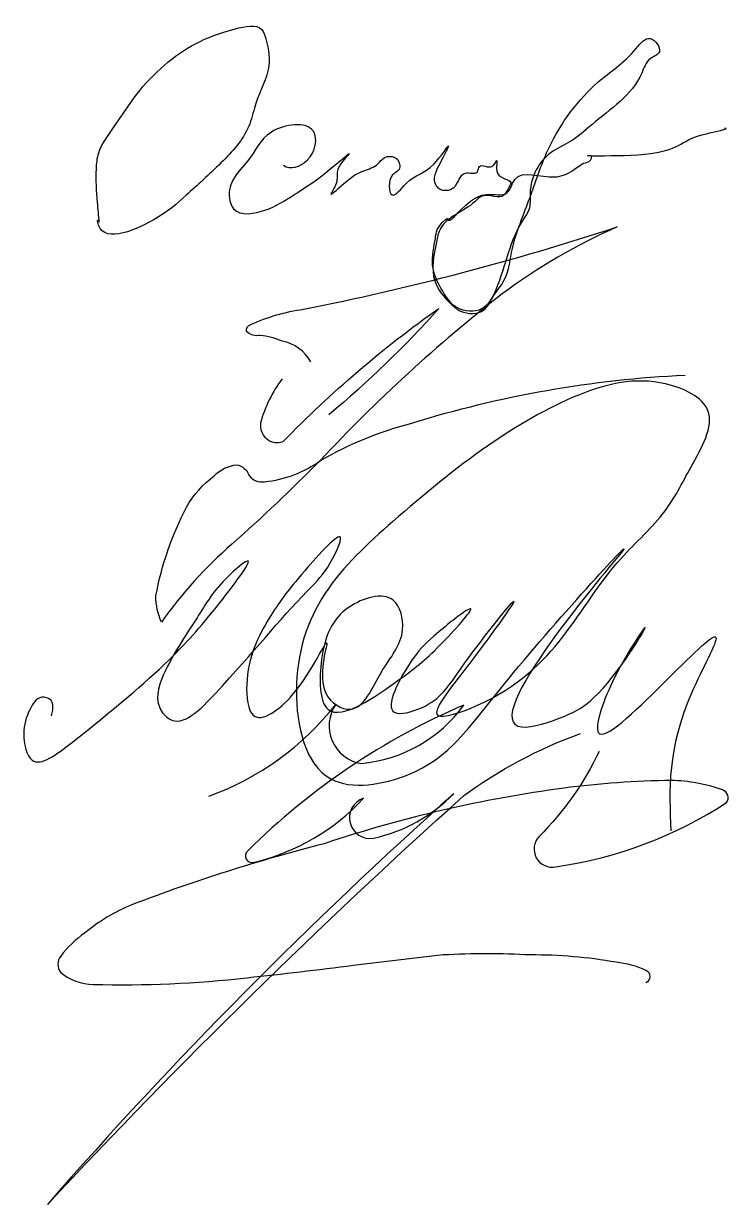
# Model space of a CAD drawing. Header units: millimetres. Extents: x -3463 to 813393, y -106315 to 159215.
# Drawn here: x 302752 to 304231, y -106315 to -103850 of the extents above; entities that cross this region are included whole.
import ezdxf

# ---------------------------------------------------------------- set-up
doc = ezdxf.new("R2010")
doc.units = ezdxf.units.MM
doc.layers.add('Подписи', color=5, linetype='Continuous')

msp = doc.modelspace()

# ---------------------------------------------------------------- linework, layer by layer
at = {"layer": 'Подписи', "color": 5, "lineweight": 25}
for points in [[(303351.6, -104555.9, 0.218533), (303291.7, -104512.5, 0.07668), (303245.9, -104500.5, -0.250061), (303217.1, -104492.2, -0.405509), (303226.1, -104477.8, -0.071037), (303336.1, -104445.9, 0.029946), (303990.6, -104274.2, 0.056035), (303750.3, -104414.1, 0.039449), (303370.8, -104761.8, -0.016357), (303186.7, -104936.5, 0.060262), (303039.7, -105099.5, -0.103751), (303028.1, -105044.5, -0.072385), (303091.8, -104859.2, -0.102121), (303149.7, -104793.6, -0.167636), (303197, -104770.5, -0.279099), (303222.1, -104792.7, 0.277549), (303255, -104806.2, 0.127604), (303371.8, -104761.8, -0.067057), (303561.9, -104683.6, -0.063327), (304132.5, -104583.3)], [(303291.8, -104591.1, 0.096084), (303246.5, -104683.3, 0.566368), (303293.4, -104722.4, -0.046375), (303618.6, -104444.2, -0.03734), (303388.7, -104666.2)], [(303138.9, -105462.5, 0.140571), (303403.4, -105271)], [(303670.8, -105272.3, 0.094332), (303220.6, -105575.9, 0.897352), (303234.1, -105600.1, 0.148557), (303461.4, -105467)], [(303403.4, -105271, 0.549603), (303456.1, -105394.2, 0.217738), (303670.8, -105272.3)], [(303670.1, -105461.8, -0.070553), (303914.1, -105331.7)], [(303952.7, -105369.2, -0.085512), (303827.9, -105546.6)], [(304219, -105476.1, 0.498736), (304210.3, -105449.5, 0.08322), (304103.1, -105429.9, 0.030025), (303879.6, -105445.8, 0.047619), (303379.4, -105561.8, 0.028542), (302979.5, -105688.7, 0.077202), (302879.5, -105748.6, 0.076429), (302829.5, -105796.3, 0.345261), (302829.5, -105830.9, 0.167792), (302897.2, -105855.5, 0.034756), (303218.6, -105841.6, 0.005072), (303440, -105815.5), (303627.4, -105793.4, -0.026883), (303809.5, -105793.4, -0.044895), (303988.7, -105808.6, -0.078949), (304050.2, -105825.5, -0.65376), (304050.2, -105852.4)], [(303649.6, -105457.7, 0.030973), (302801.7, -106314.9)], [(302801.7, -106314.9, -0.021547), (303670.1, -105461.8)], [(303461.4, -105467, 0.928729), (303482.6, -105550.2, 0.144962), (303649.6, -105457.7)], [(303862.9, -105609.9, 0.108536), (304219, -105476.1)], [(303827.9, -105546.6, 0.743269), (303862.9, -105609.9)]]:
    msp.add_lwpolyline(points, format="xyb", dxfattribs=at)
at = {"layer": 'Подписи', "ltscale": 30, "end_tangent": (0.707282, -0.706932)}
msp.add_spline([(302910, -104264.8), (302906.3, -104222.9), (302903.9, -104152.7), (302908.8, -104119.4), (302938.4, -104068.9), (302988.9, -103996.2), (303110.9, -103891.5), (303193.5, -103860.7), (303248.9, -103862), (303257.6, -103881.7), (303262.5, -103945.7), (303247.7, -103987.6), (303235.4, -104020.9), (303221.8, -104064), (303163.9, -104140.3), (303091.2, -104208.1), (303022.2, -104259.8), (302906.3, -104262.3), (302906.3, -104260.1), (302909.3, -104262)], degree=3, dxfattribs=at)
at = {"layer": 'Подписи', "ltscale": 30, "start_tangent": (0.798637, -0.601813), "end_tangent": (-0.996603, -0.082356)}
msp.add_spline([(303294.3, -104145.4), (303343.9, -104134.7), (303356.8, -104074.4), (303269, -104076), (303220, -104136.3), (303188.8, -104176.1), (303182.3, -104218.7), (303190.4, -104236.4), (303257.2, -104238.6), (303294.9, -104220.3), (303325.5, -104200.9), (303390.7, -104154.1), (303432.2, -104120.7), (303408.5, -104152.4), (303404.2, -104183.7), (303393.4, -104205.2), (303426.2, -104178.3), (303462.3, -104156.8), (303491.4, -104142.2), (303504.3, -104129.8), (303530.7, -104132), (303535.6, -104154.1), (303522.1, -104165.4), (303521, -104207.3), (303550.6, -104183.1), (303607.7, -104143.3), (303639, -104104.5), (303621.2, -104140.6), (303611.5, -104185.8), (303619, -104193.9), (303649.7, -104191.7), (303674, -104161.6), (303698.9, -104158.9), (303703.2, -104147.6), (303729.6, -104147.6), (303739.3, -104135.2), (303740.9, -104161.6), (303768.4, -104181.5), (303760.8, -104198.2), (303754.4, -104208), (303708.6, -104209.6), (303693.5, -104221.4), (303621.9, -104277.4), (303613.3, -104305.9), (303610.1, -104386.7), (303643.4, -104434.6), (303663.9, -104449.7), (303712.4, -104447.5), (303729.6, -104423.3), (303755.4, -104384), (303772.1, -104318.9), (303794.2, -104250.5), (303812.5, -104201.5), (303848.7, -104108.1), (303950.4, -103972), (304030.5, -103901.4), (304059.7, -103880.8), (304078.7, -103908.3), (304059.7, -103923), (304041.7, -103953.1), (303937.5, -104060.7), (303892.7, -104096), (303853, -104118.4), (303808.9, -104202.7), (303806.2, -104238.5), (303795.5, -104256.8), (303737.1, -104405.7), (303707.6, -104445.3), (303657.2, -104443.2), (303626.7, -104408.3), (303605.3, -104353.7), (303611.2, -104298), (303631.8, -104259.5), (303637.4, -104257.1), (303637.4, -104257.3), (303664.5, -104238.5), (303735.9, -104206.5), (303757.8, -104204.9), (303777, -104175.1), (303860.2, -104169.7), (303898.6, -104155.9), (303924.2, -104139.9), (303937, -104130.8), (303939.9, -104125.3), (303941.5, -104126.4), (303941, -104126.4), (304073.2, -104118.9), (304128.7, -104098.1), (304167.1, -104082.1), (304214.6, -104068.8)], degree=3, dxfattribs=at)
at = {"layer": 'Подписи', "linetype": 'Continuous'}
msp.add_open_spline([(302810.1, -105294.5), (302811.1, -105290.7), (302812.1, -105286.9), (302812.8, -105282.8), (302813.8, -105275.8), (302813.7, -105267.9), (302809.5, -105262.7), (302805.2, -105257.4), (302796.8, -105254.9), (302790, -105255.9), (302778.4, -105257.7), (302771.2, -105269.9), (302765.6, -105281.2), (302757.3, -105298), (302752.4, -105312.9), (302752.3, -105331.7), (302752.2, -105352.7), (302758, -105378.7), (302770.1, -105387.5), (302788.5, -105400.9), (302821.4, -105375.2), (302851.3, -105351.7), (302941.4, -105280.4), (303003.1, -105228.6), (303055.5, -105178), (303084.4, -105150), (303110.5, -105122.5), (303154.3, -105067.7), (303188.4, -105025.1), (303233.3, -104965.9), (303218.3, -104971.6), (303211.7, -104974.1), (303193.5, -104989.2), (303178.8, -105003.6), (303147.5, -105034.2), (303131.8, -105061.7), (303113.9, -105090.1), (303092.9, -105123.4), (303068.8, -105158), (303048.7, -105198.9), (303036, -105224.8), (303025, -105253.1), (303036.1, -105278), (303040.3, -105287.5), (303047.8, -105296.5), (303055.9, -105301.3), (303085, -105318.8), (303121.3, -105281.4), (303152.9, -105247.4), (303234.3, -105159.9), (303284, -105095.7), (303344, -105034.6), (303357.8, -105020.5), (303372.2, -105006.5), (303386.6, -104984.1), (303401.2, -104961.2), (303415.7, -104929.5), (303413.5, -104922.4), (303410.2, -104911.6), (303368.6, -104957.3), (303338.7, -104992), (303302.4, -105034.1), (303283.3, -105060), (303264.3, -105091.2), (303242, -105128), (303219.8, -105172.1), (303217.6, -105229.5), (303216.6, -105255.5), (303219.8, -105284.2), (303232, -105294.1), (303249.3, -105308.2), (303284.9, -105284.4), (303314.7, -105249.2), (303354.9, -105201.8), (303384.5, -105133.8), (303384.7, -105143.2), (303384.9, -105151), (303365.1, -105211.1), (303382.7, -105247.7), (303392.9, -105269.1), (303415.9, -105282.4), (303433.8, -105281), (303463.2, -105278.7), (303479.1, -105236.7), (303498.3, -105204.3), (303517.5, -105171.8), (303540, -105149), (303542.9, -105114.5), (303544.8, -105092.5), (303538.6, -105065.8), (303523.3, -105053.6), (303501.1, -105035.9), (303459.6, -105048.7), (303431.5, -105067.9), (303394, -105093.3), (303380.3, -105129.9), (303374, -105177.4), (303368.6, -105217.7), (303368.6, -105265.8), (303387.5, -105281.4), (303415.9, -105305), (303487.5, -105254.2), (303533.9, -105220.5), (303567.4, -105196.2), (303587.8, -105180.9), (303621.4, -105146.9), (303650.4, -105117.5), (303689.2, -105074.3), (303684.9, -105071.4), (303680.7, -105068.7), (303636.2, -105103.8), (303608.3, -105128.3), (303587.5, -105146.5), (303576, -105158.8), (303560.9, -105181), (303537, -105216.1), (303504.3, -105276), (303526.3, -105287.5), (303537.5, -105293.4), (303562.8, -105286.8), (303582.4, -105278), (303622.7, -105259.9), (303638.7, -105232.8), (303665.1, -105195.4), (303705.3, -105138.4), (303769.4, -105057.8), (303774.7, -105055.3), (303780.1, -105052.8), (303726, -105129.4), (303670.8, -105200.9), (303637.6, -105244), (303604, -105285.3), (303616.6, -105294.1), (303626.6, -105301.1), (303665.6, -105287.8), (303699.3, -105272.6), (303868.6, -105196), (303904.5, -105070.7), (303999.4, -104965.5), (304029, -104932.6), (304064.4, -104901.7), (304090.4, -104867), (304110.9, -104839.7), (304125.6, -104810), (304144.2, -104776.1), (304166, -104736.2), (304193.2, -104690.4), (304180, -104657.3), (304168.9, -104629.5), (304129.2, -104610.6), (304091.7, -104601.9), (304026.4, -104586.7), (303967.7, -104602), (303911.7, -104624.6), (303844.2, -104651.8), (303780.7, -104689.6), (303720.8, -104731.2), (303651.4, -104779.4), (303586.8, -104832.8), (303522.5, -104889.2), (303470.4, -104934.8), (303418.4, -104982.4), (303381.6, -105038.5), (303343.4, -105096.7), (303321.4, -105164.1), (303321.2, -105242.5), (303321, -105315.2), (303339.7, -105397.4), (303393.1, -105426.4), (303436.7, -105450), (303503.5, -105438.3), (303554.1, -105417.7), (303640.7, -105382.6), (303679.5, -105321.7), (303755.3, -105228.1), (303857.5, -105102.1), (304026.9, -104917), (304002.6, -104949.5), (303974.8, -104986.6), (303694.9, -105307), (303791, -105318), (303812.1, -105320.4), (303851.2, -105308), (303881.3, -105295.2), (303904.6, -105285.4), (303922.5, -105275.4), (303942.2, -105256.9), (303991.9, -105210), (304053.2, -105108.6), (304048.9, -105110.2), (304045.8, -105111.5), (304007.6, -105167.8), (303980.8, -105223.9), (303958.6, -105270.3), (303944.1, -105316.6), (303951.2, -105329.4), (303962.2, -105349.3), (304025.2, -105288.4), (304087.2, -105226.8), (304140.1, -105174.1), (304192.3, -105121), (304196.7, -105131), (304200.6, -105139.7), (304168, -105196.4), (304145.8, -105247.3), (304095, -105363.9), (304098.8, -105449.5), (304102.6, -105535.1)], degree=3, knots=[0, 0, 0, 0, 1, 1, 1, 2, 2, 2, 3, 3, 3, 4, 4, 4, 5, 5, 5, 6, 6, 6, 7, 7, 7, 8, 8, 8, 9, 9, 9, 10, 10, 10, 11, 11, 11, 12, 12, 12, 13, 13, 13, 14, 14, 14, 15, 15, 15, 16, 16, 16, 17, 17, 17, 18, 18, 18, 19, 19, 19, 20, 20, 20, 21, 21, 21, 22, 22, 22, 23, 23, 23, 24, 24, 24, 25, 25, 25, 26, 26, 26, 27, 27, 27, 28, 28, 28, 29, 29, 29, 30, 30, 30, 31, 31, 31, 32, 32, 32, 33, 33, 33, 34, 34, 34, 35, 35, 35, 36, 36, 36, 37, 37, 37, 38, 38, 38, 39, 39, 39, 40, 40, 40, 41, 41, 41, 42, 42, 42, 43, 43, 43, 44, 44, 44, 45, 45, 45, 46, 46, 46, 47, 47, 47, 48, 48, 48, 49, 49, 49, 50, 50, 50, 51, 51, 51, 52, 52, 52, 53, 53, 53, 54, 54, 54, 55, 55, 55, 56, 56, 56, 57, 57, 57, 58, 58, 58, 59, 59, 59, 60, 60, 60, 61, 61, 61, 62, 62, 62, 63, 63, 63, 64, 64, 64, 65, 65, 65, 66, 66, 66, 67, 67, 67, 68, 68, 68, 69, 69, 69, 69], dxfattribs=at)

doc.saveas('drawing.dxf')
